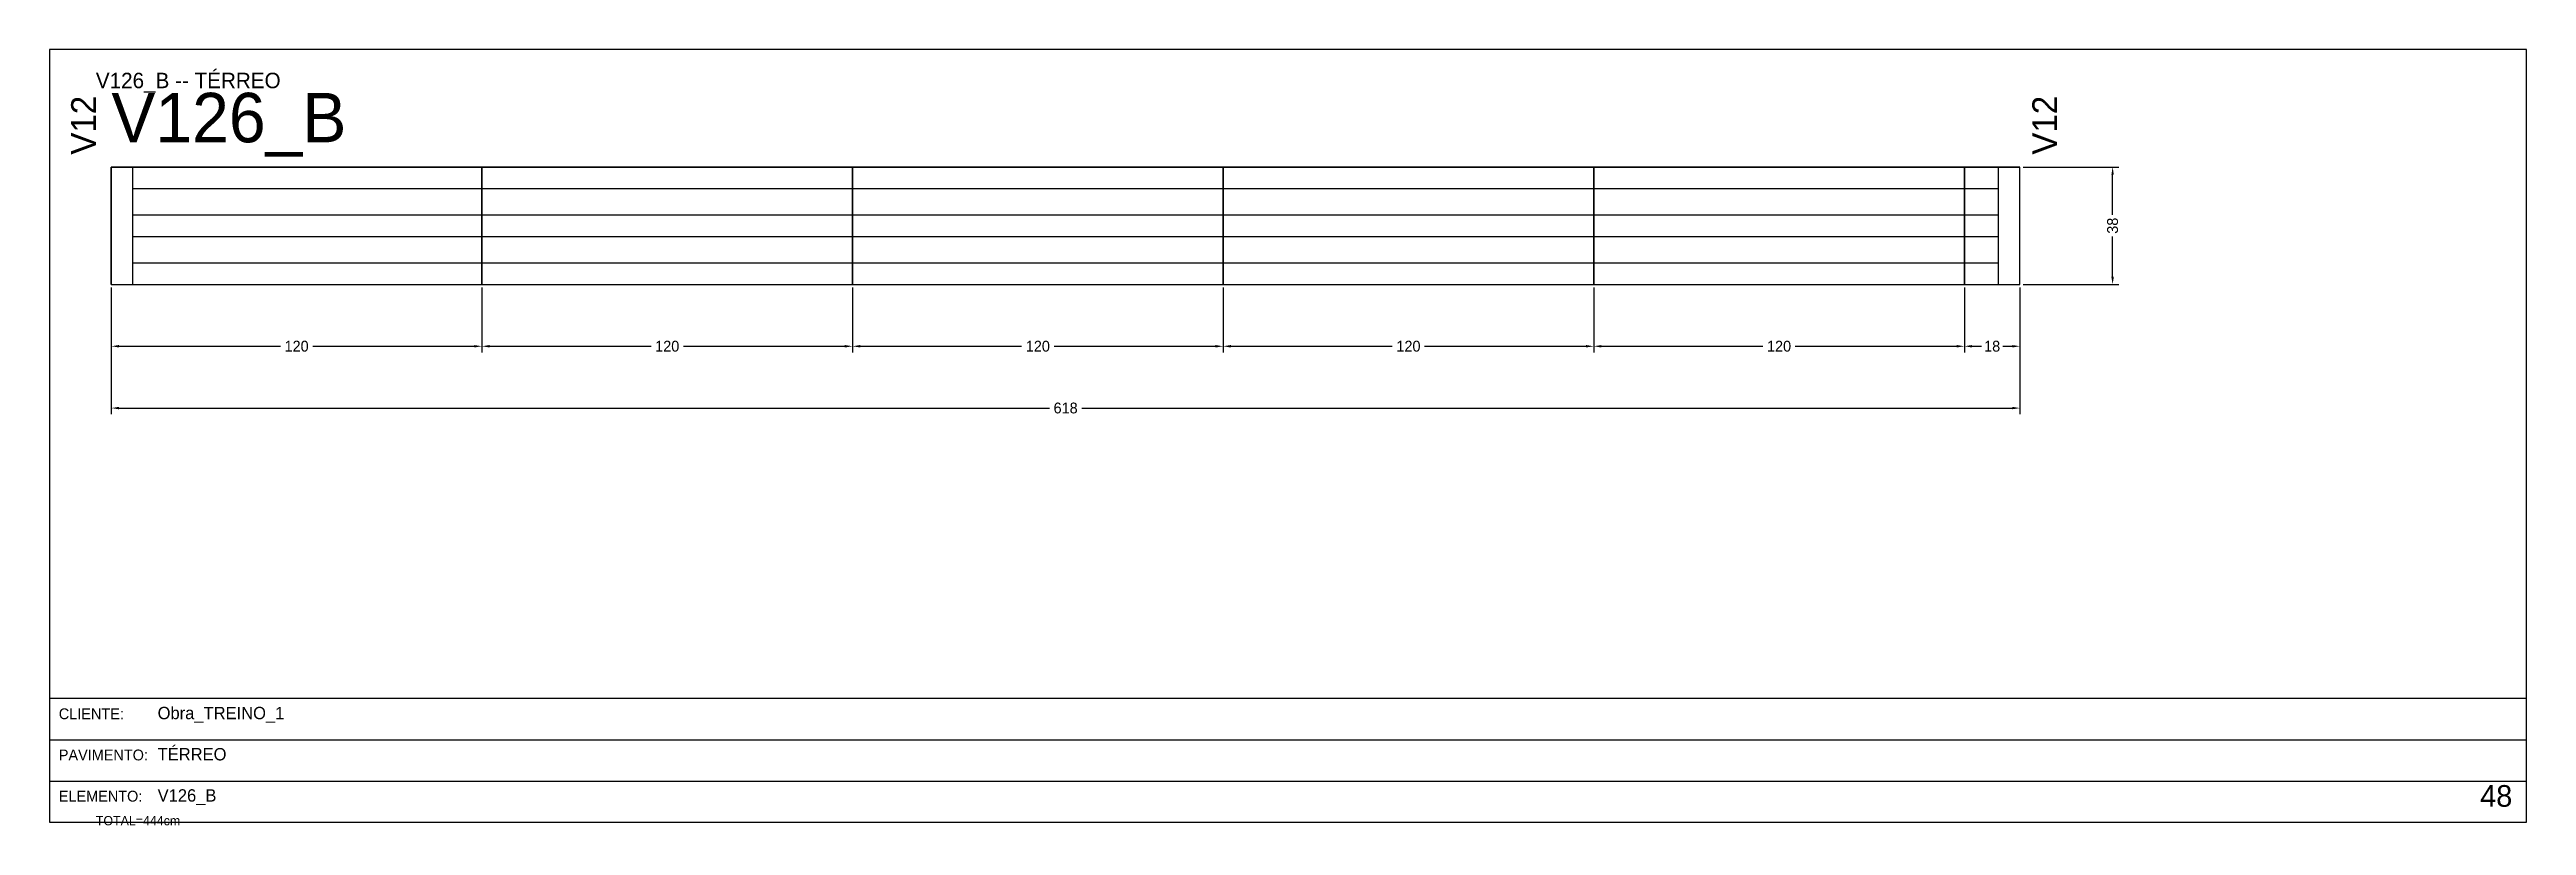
# Model space of a CAD drawing. Header units: metres. Extents: x 0 to 3268, y -4496 to 124.
# Drawn here: x 2466 to 3268, y -3423 to -3172 of the extents above; entities that cross this region are included whole.
import ezdxf

# ---------------------------------------------------------------- set-up
doc = ezdxf.new("R2010")
doc.units = ezdxf.units.M
for name, color, linetype in [('5', 5, 'Continuous'), ('BORDA_CELULA', 9, 'Continuous'), ('CARIMBO', 9, 'Continuous'), ('COTA', 241, 'Continuous'), ('NOMENCLATURA', 7, 'Continuous'), ('Painéis', 200, 'Continuous'), ('SARR_2.2x7', 40, 'Continuous')]:
    doc.layers.add(name, color=color, linetype=linetype)
doc.dimstyles.new('COTA', dxfattribs={"dimtxt": 3.5, "dimasz": 2.5, "dimexe": 2, "dimexo": 1, "dimgap": 0.9, "dimtad": 1, "dimdec": 0, "dimrnd": 1, "dimcen": 2.5, "dimclrd": 4, "dimclre": 4, "dimclrt": 4, "dimazin": 3, "dimtfac": 1, "dimtmove": 0, "dimatfit": 3})

msp = doc.modelspace()

# ---------------------------------------------------------------- texts
at = {"layer": '5'}
for p in [(2481, -3206), (3116, -3206)]:
    msp.add_text('V12', height=8, rotation=90, dxfattribs=at).set_placement(p)
at = {"layer": 'CARIMBO', "color": 9}
for s, p in [('CLIENTE:', (2469, -3388.67)), ('PAVIMENTO:', (2469, -3402)), ('ELEMENTO:', (2469, -3415.33))]:
    msp.add_text(s, height=3.5, dxfattribs=at).set_placement(p)
at = {"layer": 'CARIMBO', "color": 2}
for s, p in [('Obra_TREINO_1', (2501, -3388.67)), ('TÉRREO', (2501, -3402)), ('V126_B', (2501, -3415.33))]:
    msp.add_text(s, height=4, dxfattribs=at).set_placement(p)
at = {"layer": 'CARIMBO', "color": 3}
msp.add_text('48', height=7, dxfattribs=at).set_placement((3253, -3417))
at = {"layer": 'COTA'}
msp.add_text('TOTAL=444cm', height=3, dxfattribs=at).set_placement((2481, -3423))
at = {"layer": 'NOMENCLATURA'}
for s, height, p in [('V126_B -- TÉRREO', 5, (2481, -3184.5)), ('V126_B', 16, (2486, -3202))]:
    msp.add_text(s, height=height, dxfattribs=at).set_placement(p)

# ---------------------------------------------------------------- blocks, each defined once
blk = doc.blocks.new('_CLOSEDFILLED')
at = {"color": 0, "linetype": 'BYBLOCK'}
blk.add_solid([(-1, 0.16), (0, 0), (-1, -0.16)], dxfattribs=at)
blk = doc.blocks.new('*D448')
at = {"color": 4}
for p, q in [((2486, -3249), (2486, -3270)), ((2606, -3249), (2606, -3270)), ((2488.5, -3268), (2540.75, -3268)), ((2551.25, -3268), (2603.5, -3268))]:
    blk.add_line(p, q, dxfattribs=at)
at = {"layer": 'Defpoints'}
for p in [(2486, -3248), (2606, -3248), (2486, -3268)]:
    blk.add_point(p, dxfattribs=at)
at = {"layer": 'COTA', "color": 4, "xscale": 2.5, "yscale": 2.5, "rotation": 180}
blk.add_blockref('_CLOSEDFILLED', (2486, -3268), dxfattribs=at)
at = {"layer": 'COTA', "color": 4, "xscale": 2.5, "yscale": 2.5}
blk.add_blockref('_CLOSEDFILLED', (2606, -3268), dxfattribs=at)
at = {"layer": 'COTA', "color": 4, "insert": (2546, -3268), "char_height": 3.5, "attachment_point": 5}
blk.add_mtext('120', dxfattribs=at)
blk = doc.blocks.new('*D449')
at = {"color": 4}
for p, q in [((2606, -3249), (2606, -3270)), ((2726, -3249), (2726, -3270)), ((2608.5, -3268), (2660.75, -3268)), ((2671.25, -3268), (2723.5, -3268))]:
    blk.add_line(p, q, dxfattribs=at)
at = {"layer": 'Defpoints'}
for p in [(2606, -3248), (2726, -3248), (2606, -3268)]:
    blk.add_point(p, dxfattribs=at)
at = {"layer": 'COTA', "color": 4, "xscale": 2.5, "yscale": 2.5, "rotation": 180}
blk.add_blockref('_CLOSEDFILLED', (2606, -3268), dxfattribs=at)
at = {"layer": 'COTA', "color": 4, "xscale": 2.5, "yscale": 2.5}
blk.add_blockref('_CLOSEDFILLED', (2726, -3268), dxfattribs=at)
at = {"layer": 'COTA', "color": 4, "insert": (2666, -3268), "char_height": 3.5, "attachment_point": 5}
blk.add_mtext('120', dxfattribs=at)
blk = doc.blocks.new('*D450')
at = {"color": 4}
for p, q in [((2726, -3249), (2726, -3270)), ((2846, -3249), (2846, -3270)), ((2728.5, -3268), (2780.75, -3268)), ((2791.25, -3268), (2843.5, -3268))]:
    blk.add_line(p, q, dxfattribs=at)
at = {"layer": 'Defpoints'}
for p in [(2726, -3248), (2846, -3248), (2726, -3268)]:
    blk.add_point(p, dxfattribs=at)
at = {"layer": 'COTA', "color": 4, "xscale": 2.5, "yscale": 2.5, "rotation": 180}
blk.add_blockref('_CLOSEDFILLED', (2726, -3268), dxfattribs=at)
at = {"layer": 'COTA', "color": 4, "xscale": 2.5, "yscale": 2.5}
blk.add_blockref('_CLOSEDFILLED', (2846, -3268), dxfattribs=at)
at = {"layer": 'COTA', "color": 4, "insert": (2786, -3268), "char_height": 3.5, "attachment_point": 5}
blk.add_mtext('120', dxfattribs=at)
blk = doc.blocks.new('*D451')
at = {"color": 4}
for p, q in [((2846, -3249), (2846, -3270)), ((2966, -3249), (2966, -3270)), ((2848.5, -3268), (2900.75, -3268)), ((2911.25, -3268), (2963.5, -3268))]:
    blk.add_line(p, q, dxfattribs=at)
at = {"layer": 'Defpoints'}
for p in [(2846, -3248), (2966, -3248), (2846, -3268)]:
    blk.add_point(p, dxfattribs=at)
at = {"layer": 'COTA', "color": 4, "xscale": 2.5, "yscale": 2.5, "rotation": 180}
blk.add_blockref('_CLOSEDFILLED', (2846, -3268), dxfattribs=at)
at = {"layer": 'COTA', "color": 4, "xscale": 2.5, "yscale": 2.5}
blk.add_blockref('_CLOSEDFILLED', (2966, -3268), dxfattribs=at)
at = {"layer": 'COTA', "color": 4, "insert": (2906, -3268), "char_height": 3.5, "attachment_point": 5}
blk.add_mtext('120', dxfattribs=at)
blk = doc.blocks.new('*D452')
at = {"color": 4}
for p, q in [((2966, -3249), (2966, -3270)), ((3086, -3249), (3086, -3270)), ((2968.5, -3268), (3020.75, -3268)), ((3031.25, -3268), (3083.5, -3268))]:
    blk.add_line(p, q, dxfattribs=at)
at = {"layer": 'Defpoints'}
for p in [(2966, -3248), (3086, -3248), (2966, -3268)]:
    blk.add_point(p, dxfattribs=at)
at = {"layer": 'COTA', "color": 4, "xscale": 2.5, "yscale": 2.5, "rotation": 180}
blk.add_blockref('_CLOSEDFILLED', (2966, -3268), dxfattribs=at)
at = {"layer": 'COTA', "color": 4, "xscale": 2.5, "yscale": 2.5}
blk.add_blockref('_CLOSEDFILLED', (3086, -3268), dxfattribs=at)
at = {"layer": 'COTA', "color": 4, "insert": (3026, -3268), "char_height": 3.5, "attachment_point": 5}
blk.add_mtext('120', dxfattribs=at)
blk = doc.blocks.new('*D453')
at = {"color": 4}
for p, q in [((3086, -3249), (3086, -3270)), ((3104, -3249), (3104, -3270)), ((3088.5, -3268), (3091.5, -3268)), ((3098.5, -3268), (3101.5, -3268))]:
    blk.add_line(p, q, dxfattribs=at)
at = {"layer": 'Defpoints'}
for p in [(3086, -3248), (3104, -3248), (3086, -3268)]:
    blk.add_point(p, dxfattribs=at)
at = {"layer": 'COTA', "color": 4, "xscale": 2.5, "yscale": 2.5, "rotation": 180}
blk.add_blockref('_CLOSEDFILLED', (3086, -3268), dxfattribs=at)
at = {"layer": 'COTA', "color": 4, "xscale": 2.5, "yscale": 2.5}
blk.add_blockref('_CLOSEDFILLED', (3104, -3268), dxfattribs=at)
at = {"layer": 'COTA', "color": 4, "insert": (3095, -3268), "char_height": 3.5, "attachment_point": 5}
blk.add_mtext('18', dxfattribs=at)
blk = doc.blocks.new('*D454')
at = {"color": 4}
for p, q in [((2486, -3249), (2486, -3290)), ((3104, -3249), (3104, -3290)), ((2488.5, -3288), (2789.75, -3288)), ((2800.25, -3288), (3101.5, -3288))]:
    blk.add_line(p, q, dxfattribs=at)
at = {"layer": 'Defpoints'}
for p in [(2486, -3248), (3104, -3248), (2486, -3288)]:
    blk.add_point(p, dxfattribs=at)
at = {"layer": 'COTA', "color": 4, "xscale": 2.5, "yscale": 2.5, "rotation": 180}
blk.add_blockref('_CLOSEDFILLED', (2486, -3288), dxfattribs=at)
at = {"layer": 'COTA', "color": 4, "xscale": 2.5, "yscale": 2.5}
blk.add_blockref('_CLOSEDFILLED', (3104, -3288), dxfattribs=at)
at = {"layer": 'COTA', "color": 4, "insert": (2795, -3288), "char_height": 3.5, "attachment_point": 5}
blk.add_mtext('618', dxfattribs=at)
blk = doc.blocks.new('*D455')
at = {"color": 4}
for p, q in [((3105, -3210), (3136, -3210)), ((3134, -3225.5), (3134, -3212.5)), ((3134, -3245.5), (3134, -3232.5)), ((3105, -3248), (3136, -3248))]:
    blk.add_line(p, q, dxfattribs=at)
at = {"layer": 'Defpoints'}
for p in [(3104, -3210), (3104, -3248), (3134, -3248)]:
    blk.add_point(p, dxfattribs=at)
at = {"layer": 'COTA', "color": 4, "xscale": 2.5, "yscale": 2.5}
for p, rotation in [((3134, -3210), 90), ((3134, -3248), 270)]:
    blk.add_blockref('_CLOSEDFILLED', p, dxfattribs=dict(at, rotation=rotation))
at = {"layer": 'COTA', "color": 4, "insert": (3134, -3229), "char_height": 3.5, "attachment_point": 5, "rotation": 90}
blk.add_mtext('38', dxfattribs=at)
blk = doc.blocks.new('*D456')
at = {"color": 4}
for p, q in [((3105, -3210), (3136, -3210)), ((3134, -3225.5), (3134, -3212.5)), ((3134, -3245.5), (3134, -3232.5)), ((3105, -3248), (3136, -3248))]:
    blk.add_line(p, q, dxfattribs=at)
at = {"layer": 'Defpoints'}
for p in [(3104, -3210), (3104, -3248), (3134, -3248)]:
    blk.add_point(p, dxfattribs=at)
at = {"layer": 'COTA', "color": 4, "xscale": 2.5, "yscale": 2.5}
for p, rotation in [((3134, -3210), 90), ((3134, -3248), 270)]:
    blk.add_blockref('_CLOSEDFILLED', p, dxfattribs=dict(at, rotation=rotation))
at = {"layer": 'COTA', "color": 4, "insert": (3134, -3229), "char_height": 3.5, "attachment_point": 5, "rotation": 90}
blk.add_mtext('38', dxfattribs=at)
blk = doc.blocks.new('*D457')
at = {"color": 4}
for p, q in [((3105, -3210), (3136, -3210)), ((3134, -3225.5), (3134, -3212.5)), ((3134, -3245.5), (3134, -3232.5)), ((3105, -3248), (3136, -3248))]:
    blk.add_line(p, q, dxfattribs=at)
at = {"layer": 'Defpoints'}
for p in [(3104, -3210), (3104, -3248), (3134, -3248)]:
    blk.add_point(p, dxfattribs=at)
at = {"layer": 'COTA', "color": 4, "xscale": 2.5, "yscale": 2.5}
for p, rotation in [((3134, -3210), 90), ((3134, -3248), 270)]:
    blk.add_blockref('_CLOSEDFILLED', p, dxfattribs=dict(at, rotation=rotation))
at = {"layer": 'COTA', "color": 4, "insert": (3134, -3229), "char_height": 3.5, "attachment_point": 5, "rotation": 90}
blk.add_mtext('38', dxfattribs=at)
blk = doc.blocks.new('*D458')
at = {"color": 4}
for p, q in [((3105, -3210), (3136, -3210)), ((3134, -3225.5), (3134, -3212.5)), ((3134, -3245.5), (3134, -3232.5)), ((3105, -3248), (3136, -3248))]:
    blk.add_line(p, q, dxfattribs=at)
at = {"layer": 'Defpoints'}
for p in [(3104, -3210), (3104, -3248), (3134, -3248)]:
    blk.add_point(p, dxfattribs=at)
at = {"layer": 'COTA', "color": 4, "xscale": 2.5, "yscale": 2.5}
for p, rotation in [((3134, -3210), 90), ((3134, -3248), 270)]:
    blk.add_blockref('_CLOSEDFILLED', p, dxfattribs=dict(at, rotation=rotation))
at = {"layer": 'COTA', "color": 4, "insert": (3134, -3229), "char_height": 3.5, "attachment_point": 5, "rotation": 90}
blk.add_mtext('38', dxfattribs=at)
blk = doc.blocks.new('*D459')
at = {"color": 4}
for p, q in [((3105, -3210), (3136, -3210)), ((3134, -3225.5), (3134, -3212.5)), ((3134, -3245.5), (3134, -3232.5)), ((3105, -3248), (3136, -3248))]:
    blk.add_line(p, q, dxfattribs=at)
at = {"layer": 'Defpoints'}
for p in [(3104, -3210), (3104, -3248), (3134, -3248)]:
    blk.add_point(p, dxfattribs=at)
at = {"layer": 'COTA', "color": 4, "xscale": 2.5, "yscale": 2.5}
for p, rotation in [((3134, -3210), 90), ((3134, -3248), 270)]:
    blk.add_blockref('_CLOSEDFILLED', p, dxfattribs=dict(at, rotation=rotation))
at = {"layer": 'COTA', "color": 4, "insert": (3134, -3229), "char_height": 3.5, "attachment_point": 5, "rotation": 90}
blk.add_mtext('38', dxfattribs=at)
blk = doc.blocks.new('*D460')
at = {"color": 4}
for p, q in [((3105, -3210), (3136, -3210)), ((3134, -3225.5), (3134, -3212.5)), ((3134, -3245.5), (3134, -3232.5)), ((3105, -3248), (3136, -3248))]:
    blk.add_line(p, q, dxfattribs=at)
at = {"layer": 'Defpoints'}
for p in [(3104, -3210), (3104, -3248), (3134, -3248)]:
    blk.add_point(p, dxfattribs=at)
at = {"layer": 'COTA', "color": 4, "xscale": 2.5, "yscale": 2.5}
for p, rotation in [((3134, -3210), 90), ((3134, -3248), 270)]:
    blk.add_blockref('_CLOSEDFILLED', p, dxfattribs=dict(at, rotation=rotation))
at = {"layer": 'COTA', "color": 4, "insert": (3134, -3229), "char_height": 3.5, "attachment_point": 5, "rotation": 90}
blk.add_mtext('38', dxfattribs=at)

# ---------------------------------------------------------------- dimensions: what is measured, and where the dimension line sits
at = {"layer": 'COTA'}
for picture in ['*D455', '*D456', '*D457', '*D458', '*D459', '*D460']:
    dim = msp.add_linear_dim(base=(3134, -3248), p1=(3104, -3248), p2=(3104, -3210), angle=90, dimstyle='COTA', dxfattribs=at)
    dim.commit()
    dim.dimension.update_dxf_attribs({"geometry": picture, "text_midpoint": (3134, -3229)})
for base, p1, p2, picture, middle in [((2486, -3268), (2486, -3248), (2606, -3248), '*D448', (2546, -3268)), ((2486, -3288), (2486, -3248), (3104, -3248), '*D454', (2795, -3288)), ((2606, -3268), (2606, -3248), (2726, -3248), '*D449', (2666, -3268)), ((2726, -3268), (2726, -3248), (2846, -3248), '*D450', (2786, -3268)), ((2846, -3268), (2846, -3248), (2966, -3248), '*D451', (2906, -3268)), ((2966, -3268), (2966, -3248), (3086, -3248), '*D452', (3026, -3268)), ((3086, -3268), (3086, -3248), (3104, -3248), '*D453', (3095, -3268))]:
    dim = msp.add_linear_dim(base=base, p1=p1, p2=p2, dimstyle='COTA', dxfattribs=at)
    dim.commit()
    dim.dimension.update_dxf_attribs({"geometry": picture, "text_midpoint": middle})

# ---------------------------------------------------------------- linework, layer by layer
at = {"layer": 'BORDA_CELULA'}
for points in [[(2466, -3422), (3268, -3422), (3268, -3172), (2466, -3172)], [(2466, -3422), (3268, -3422), (3268, -3382), (2466, -3382)]]:
    msp.add_lwpolyline(points, close=True, dxfattribs=at)
at = {"layer": 'CARIMBO'}
for p, q in [((2466, -3395.33), (3268, -3395.33)), ((2466, -3408.67), (3268, -3408.67)), ((2466, -3422), (3268, -3422))]:
    msp.add_line(p, q, dxfattribs=at)
at = {"layer": 'Painéis'}
for points in [[(2486, -3248), (2486, -3210)], [(2486, -3210), (2606, -3210)], [(2486, -3248), (2606, -3248), (2606, -3210), (2486, -3210), (2486, -3248)], [(2606, -3248), (2606, -3210)], [(2606, -3210), (2726, -3210)], [(2606, -3248), (2726, -3248), (2726, -3210), (2606, -3210), (2606, -3248)], [(2726, -3248), (2726, -3210)], [(2726, -3210), (2846, -3210)], [(2726, -3248), (2846, -3248), (2846, -3210), (2726, -3210), (2726, -3248)], [(2846, -3248), (2846, -3210)], [(2846, -3210), (2966, -3210)], [(2846, -3248), (2966, -3248), (2966, -3210), (2846, -3210), (2846, -3248)], [(2966, -3248), (2966, -3210)], [(2966, -3210), (3086, -3210)], [(2966, -3248), (3086, -3248), (3086, -3210), (2966, -3210), (2966, -3248)], [(3086, -3248), (3086, -3210)], [(3086, -3210), (3104, -3210)], [(3086, -3248), (3104, -3248), (3104, -3210), (3086, -3210), (3086, -3248)], [(3104, -3248), (3104, -3210)], [(2486, -3248), (2606, -3248)], [(2606, -3248), (2726, -3248)], [(2726, -3248), (2846, -3248)], [(2846, -3248), (2966, -3248)], [(2966, -3248), (3086, -3248)], [(3086, -3248), (3104, -3248)]]:
    msp.add_lwpolyline(points, dxfattribs=at)
at = {"layer": 'SARR_2.2x7'}
for points in [[(2493, -3248), (2493, -3210)], [(3097, -3248), (3097, -3210)], [(2493, -3217), (2606, -3217)], [(2606, -3217), (2726, -3217)], [(2726, -3217), (2846, -3217)], [(2846, -3217), (2966, -3217)], [(2966, -3217), (3086, -3217)], [(3086, -3217), (3097, -3217)], [(2493, -3225.5), (2606, -3225.5)], [(2606, -3225.5), (2726, -3225.5)], [(2726, -3225.5), (2846, -3225.5)], [(2846, -3225.5), (2966, -3225.5)], [(2966, -3225.5), (3086, -3225.5)], [(3086, -3225.5), (3097, -3225.5)], [(2493, -3232.5), (2606, -3232.5)], [(2606, -3232.5), (2726, -3232.5)], [(2726, -3232.5), (2846, -3232.5)], [(2846, -3232.5), (2966, -3232.5)], [(2966, -3232.5), (3086, -3232.5)], [(3086, -3232.5), (3097, -3232.5)], [(2493, -3241), (2606, -3241)], [(2606, -3241), (2726, -3241)], [(2726, -3241), (2846, -3241)], [(2846, -3241), (2966, -3241)], [(2966, -3241), (3086, -3241)], [(3086, -3241), (3097, -3241)]]:
    msp.add_lwpolyline(points, dxfattribs=at)

msp.set_redraw_order([(e.dxf.handle, doc.entitydb.next_handle()) for e in msp.query("TEXT MTEXT ATTDEF DIMENSION ARC_DIMENSION")])  # texts and dimensions are drawn at this point

doc.saveas('drawing.dxf')
